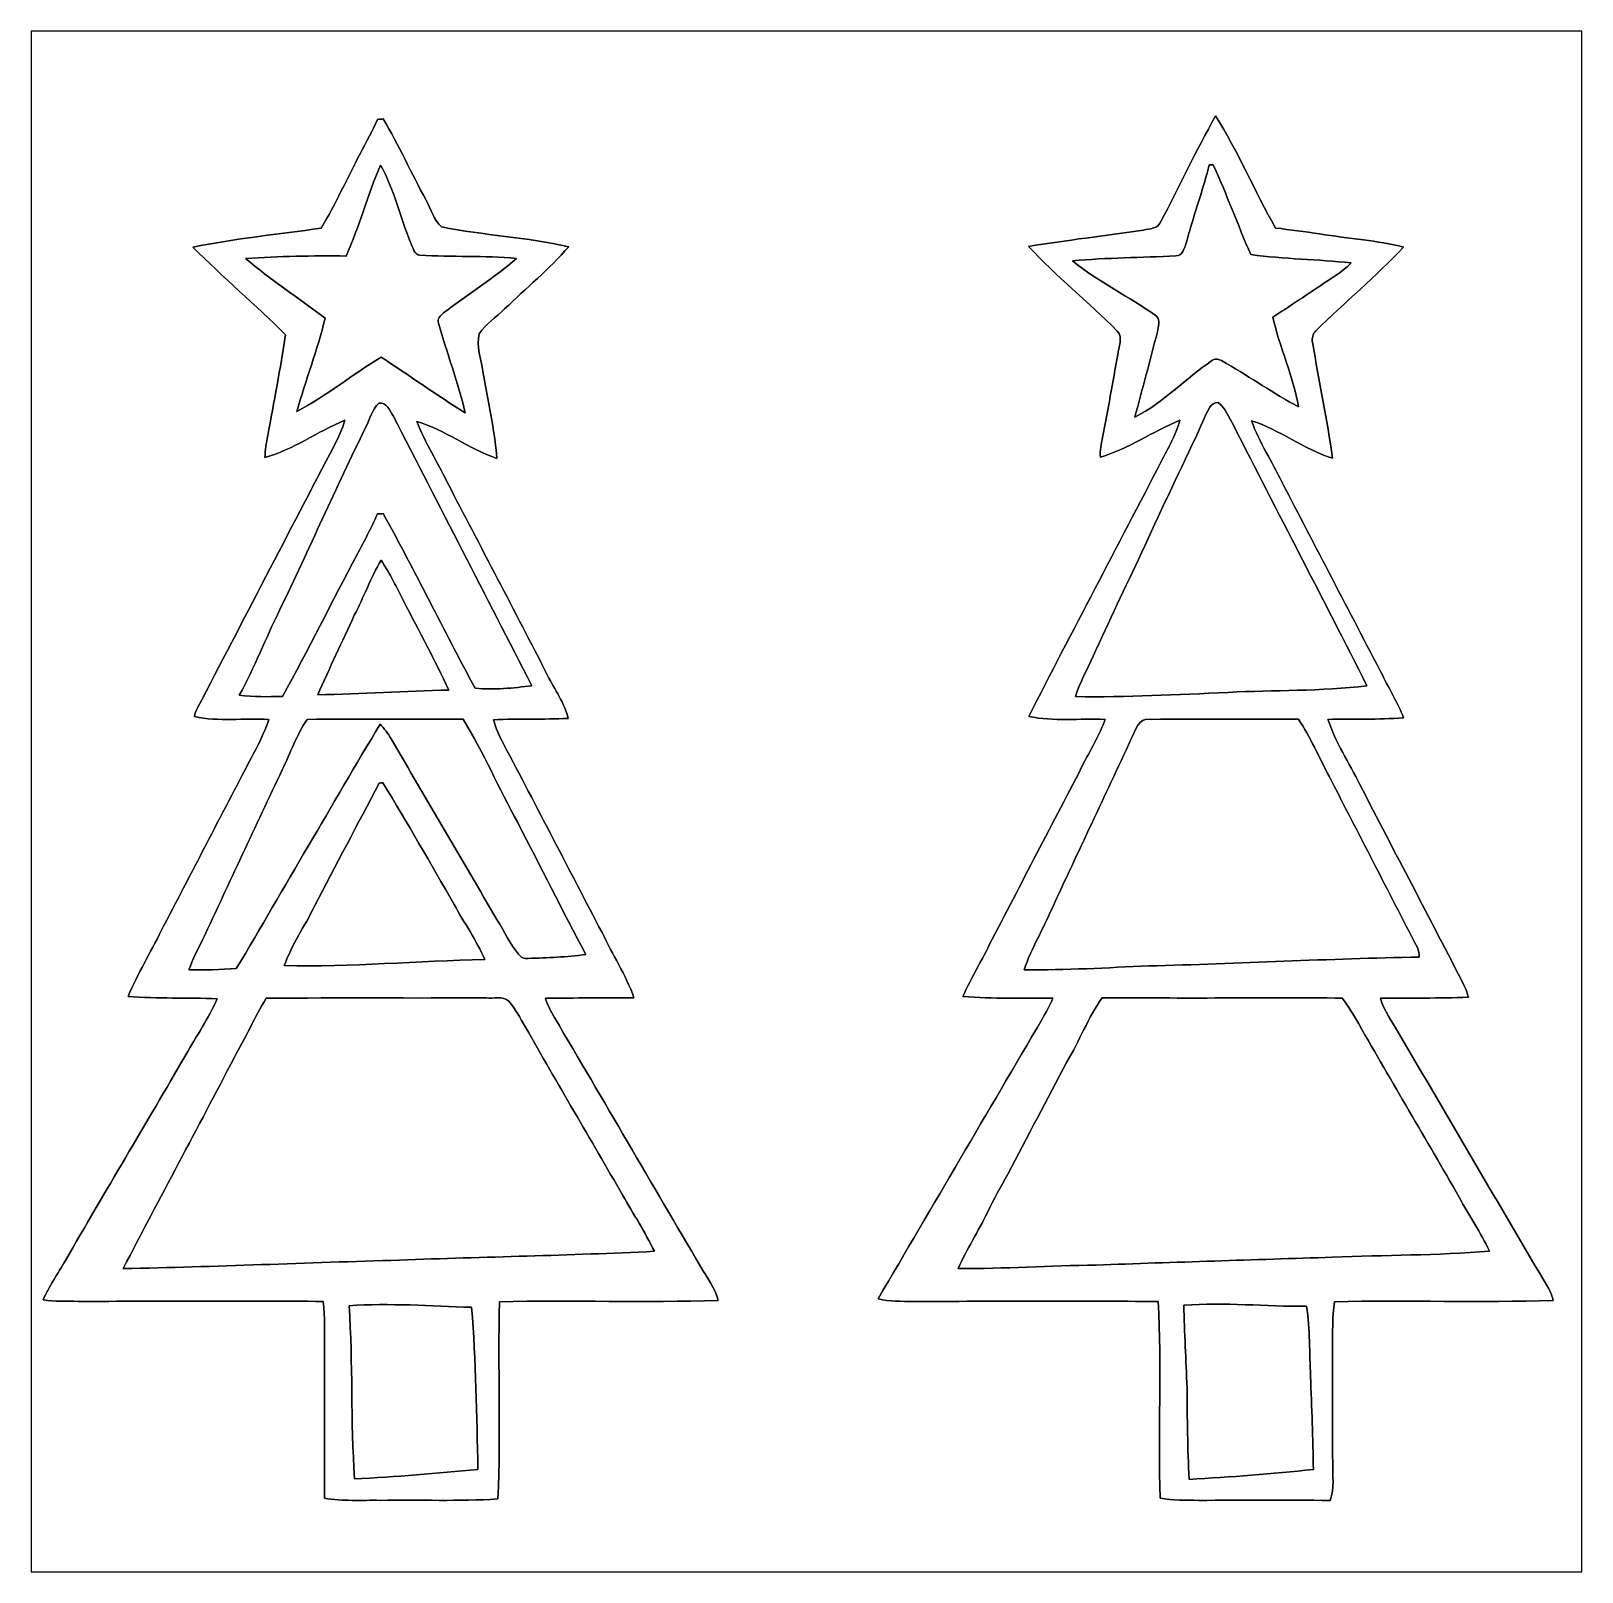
# Model space of a CAD drawing. Header units: centimetres. Extents: x -16.8 to 16.8, y -16.7 to 16.7.
import ezdxf

# ---------------------------------------------------------------- set-up
doc = ezdxf.new("R2010")
doc.units = ezdxf.units.CM
doc.header["$MEASUREMENT"] = 0
doc.layers.add('Layer 1', color=7, linetype='Continuous')

msp = doc.modelspace()

# ---------------------------------------------------------------- linework, layer by layer
at = {"layer": 'Layer 1', "color": 7}
for points, knots in [([(-16.77458, 16.66875), (-16.77458, 16.66875), (16.77458, 16.66875), (16.77458, 16.66875), (16.77458, 16.66875), (16.77458, 16.66875), (16.77458, -16.66875), (16.77458, -16.66875), (16.77458, -16.66875), (16.77458, -16.66875), (-16.77458, -16.66875), (-16.77458, -16.66875), (-16.77458, -16.66875), (-16.77458, -16.66875), (-16.77458, 16.66875), (-16.77458, 16.66875), (-16.77458, 16.66875), (-16.77458, 16.66875), (-16.77458, 16.66875), (-16.77458, 16.66875)], [0, 0, 0, 0, 0.16666667, 0.16666667, 0.16666667, 0.16666667, 0.33333333, 0.33333333, 0.33333333, 0.33333333, 0.5, 0.5, 0.5, 0.5, 0.66666667, 0.66666667, 0.66666667, 0.66666667, 1, 1, 1, 1]), ([(-9.28264, 14.7574), (-9.38742, 14.50411), (-9.52676, 14.26774), (-9.64883, 14.02327), (-9.64883, 14.02327), (-9.93211, 13.48387), (-10.18575, 12.9286), (-10.49726, 12.40437), (-10.49726, 12.40437), (-11.42224, 12.26961), (-12.35534, 12.1793), (-13.27185, 11.9948), (-13.27185, 11.9948), (-12.62556, 11.34039), (-11.92107, 10.74667), (-11.26949, 10.09756), (-11.26949, 10.09756), (-11.37814, 9.36696), (-11.52031, 8.64164), (-11.65437, 7.91527), (-11.65437, 7.91527), (-11.68294, 7.75899), (-11.71081, 7.6013), (-11.71504, 7.44185), (-11.71504, 7.44185), (-11.09663, 7.60977), (-10.57557, 8.007), (-9.98608, 8.24724), (-9.98608, 8.24724), (-10.03829, 8.05886), (-10.12261, 7.88106), (-10.21256, 7.70819), (-10.21256, 7.70819), (-11.20069, 5.81448), (-12.18636, 3.91936), (-13.17272, 2.0253), (-13.17272, 2.0253), (-13.20271, 1.96638), (-13.22987, 1.90394), (-13.23869, 1.83762), (-13.23869, 1.83762), (-12.7127, 1.72297), (-12.16343, 1.80516), (-11.62932, 1.77447), (-11.62932, 1.77447), (-11.72739, 1.48202), (-11.87168, 1.20826), (-12.01349, 0.93557), (-12.01349, 0.93557), (-12.66684, -0.30692), (-13.30713, -1.5561), (-13.96083, -2.79859), (-13.96083, -2.79859), (-14.19154, -3.27484), (-14.46883, -3.72816), (-14.67591, -4.21605), (-14.67591, -4.21605), (-14.03597, -4.27249), (-13.39215, -4.23792), (-12.7508, -4.26826), (-12.7508, -4.26826), (-12.93072, -4.69653), (-13.20306, -5.07753), (-13.42813, -5.48217), (-13.42813, -5.48217), (-14.28785, -6.97018), (-15.17438, -8.44268), (-16.03128, -9.93211), (-16.03128, -9.93211), (-16.19391, -10.21433), (-16.38265, -10.4835), (-16.51529, -10.78195), (-16.51529, -10.78195), (-16.2627, -10.82005), (-16.00623, -10.80946), (-15.75153, -10.81476), (-15.75153, -10.81476), (-13.98623, -10.81123), (-12.22058, -10.81193), (-10.45528, -10.8137), (-10.45528, -10.8137), (-10.41541, -11.16471), (-10.42564, -11.51784), (-10.42282, -11.87097), (-10.42282, -11.87097), (-10.42776, -12.93848), (-10.42, -14.00634), (-10.42917, -15.07419), (-10.42917, -15.07419), (-10.03194, -15.13981), (-9.62589, -15.11265), (-9.22514, -15.11935), (-9.22514, -15.11935), (-8.37494, -15.10347), (-7.52334, -15.14404), (-6.67385, -15.08866), (-6.67385, -15.08866), (-6.60964, -13.66767), (-6.68091, -12.24315), (-6.63857, -10.82111), (-6.63857, -10.82111), (-5.06201, -10.79077), (-3.48474, -10.84016), (-1.90853, -10.79535), (-1.90853, -10.79535), (-1.97873, -10.52301), (-2.15759, -10.29794), (-2.2927, -10.05664), (-2.2927, -10.05664), (-3.34892, -8.26347), (-4.39491, -6.46465), (-5.45253, -4.67219), (-5.45253, -4.67219), (-5.53261, -4.5406), (-5.59717, -4.4002), (-5.64797, -4.25485), (-5.64797, -4.25485), (-5.00944, -4.24744), (-4.37056, -4.25485), (-3.73168, -4.24498), (-3.73168, -4.24498), (-3.91054, -3.75109), (-4.19488, -3.30659), (-4.42348, -2.83598), (-4.42348, -2.83598), (-5.13503, -1.47638), (-5.836, -0.11077), (-6.55391, 1.24566), (-6.55391, 1.24566), (-6.63998, 1.41358), (-6.72359, 1.58468), (-6.76698, 1.76918), (-6.76698, 1.76918), (-6.23041, 1.79035), (-5.69313, 1.77377), (-5.15655, 1.7974), (-5.15655, 1.7974), (-5.22746, 2.13783), (-5.45042, 2.41864), (-5.59894, 2.72627), (-5.59894, 2.72627), (-6.31508, 4.12362), (-7.04709, 5.51286), (-7.77169, 6.90598), (-7.77169, 6.90598), (-7.98195, 7.3473), (-8.24865, 7.76182), (-8.42786, 8.21796), (-8.42786, 8.21796), (-7.81544, 8.03592), (-7.29791, 7.63129), (-6.69819, 7.41856), (-6.69819, 7.41856), (-6.74335, 8.05533), (-6.89681, 8.67727), (-7.00017, 9.30557), (-7.00017, 9.30557), (-7.03756, 9.57298), (-7.14234, 9.84603), (-7.0799, 10.1159), (-7.0799, 10.1159), (-6.9402, 10.33498), (-6.70842, 10.47397), (-6.52956, 10.65777), (-6.52956, 10.65777), (-6.06637, 11.10403), (-5.5686, 11.51608), (-5.14456, 12.00115), (-5.14456, 12.00115), (-6.04979, 12.20752), (-6.98465, 12.2488), (-7.89376, 12.43012), (-7.89376, 12.43012), (-8.06556, 12.57582), (-8.11706, 12.81747), (-8.2296, 13.00762), (-8.2296, 13.00762), (-8.54463, 13.58971), (-8.82015, 14.19366), (-9.15388, 14.76551), (-9.15388, 14.76551), (-9.19692, 14.76304), (-9.23996, 14.76022), (-9.28264, 14.7574)], [0, 0, 0, 0, 0.0212766, 0.0212766, 0.0212766, 0.0212766, 0.04255319, 0.04255319, 0.04255319, 0.04255319, 0.06382979, 0.06382979, 0.06382979, 0.06382979, 0.08510638, 0.08510638, 0.08510638, 0.08510638, 0.10638298, 0.10638298, 0.10638298, 0.10638298, 0.12765957, 0.12765957, 0.12765957, 0.12765957, 0.14893617, 0.14893617, 0.14893617, 0.14893617, 0.17021277, 0.17021277, 0.17021277, 0.17021277, 0.19148936, 0.19148936, 0.19148936, 0.19148936, 0.21276596, 0.21276596, 0.21276596, 0.21276596, 0.23404255, 0.23404255, 0.23404255, 0.23404255, 0.25531915, 0.25531915, 0.25531915, 0.25531915, 0.27659574, 0.27659574, 0.27659574, 0.27659574, 0.29787234, 0.29787234, 0.29787234, 0.29787234, 0.31914894, 0.31914894, 0.31914894, 0.31914894, 0.34042553, 0.34042553, 0.34042553, 0.34042553, 0.36170213, 0.36170213, 0.36170213, 0.36170213, 0.38297872, 0.38297872, 0.38297872, 0.38297872, 0.40425532, 0.40425532, 0.40425532, 0.40425532, 0.42553191, 0.42553191, 0.42553191, 0.42553191, 0.44680851, 0.44680851, 0.44680851, 0.44680851, 0.46808511, 0.46808511, 0.46808511, 0.46808511, 0.4893617, 0.4893617, 0.4893617, 0.4893617, 0.5106383, 0.5106383, 0.5106383, 0.5106383, 0.53191489, 0.53191489, 0.53191489, 0.53191489, 0.55319149, 0.55319149, 0.55319149, 0.55319149, 0.57446809, 0.57446809, 0.57446809, 0.57446809, 0.59574468, 0.59574468, 0.59574468, 0.59574468, 0.61702128, 0.61702128, 0.61702128, 0.61702128, 0.63829787, 0.63829787, 0.63829787, 0.63829787, 0.65957447, 0.65957447, 0.65957447, 0.65957447, 0.68085106, 0.68085106, 0.68085106, 0.68085106, 0.70212766, 0.70212766, 0.70212766, 0.70212766, 0.72340426, 0.72340426, 0.72340426, 0.72340426, 0.74468085, 0.74468085, 0.74468085, 0.74468085, 0.76595745, 0.76595745, 0.76595745, 0.76595745, 0.78723404, 0.78723404, 0.78723404, 0.78723404, 0.80851064, 0.80851064, 0.80851064, 0.80851064, 0.82978723, 0.82978723, 0.82978723, 0.82978723, 0.85106383, 0.85106383, 0.85106383, 0.85106383, 0.87234043, 0.87234043, 0.87234043, 0.87234043, 0.89361702, 0.89361702, 0.89361702, 0.89361702, 0.91489362, 0.91489362, 0.91489362, 0.91489362, 0.93617021, 0.93617021, 0.93617021, 0.93617021, 0.95744681, 0.95744681, 0.95744681, 0.95744681, 1, 1, 1, 1]), ([(7.66692, 12.54513), (7.60201, 12.39661), (7.42703, 12.38744), (7.28733, 12.36204), (7.28733, 12.36204), (6.4583, 12.24562), (5.62786, 12.13908), (4.8006, 12.00997), (4.8006, 12.00997), (5.40526, 11.36333), (6.09388, 10.80135), (6.72218, 10.1787), (6.72218, 10.1787), (6.85694, 10.04006), (6.74123, 9.82839), (6.73735, 9.66435), (6.73735, 9.66435), (6.61882, 9.06886), (6.52462, 8.46843), (6.40468, 7.87294), (6.40468, 7.87294), (6.38246, 7.7343), (6.33483, 7.59248), (6.36129, 7.45031), (6.36129, 7.45031), (6.96666, 7.6327), (7.49265, 8.00594), (8.07544, 8.24759), (8.07544, 8.24759), (7.99006, 7.93044), (7.8232, 7.64469), (7.67186, 7.35577), (7.67186, 7.35577), (6.72289, 5.51427), (5.75098, 3.68441), (4.80624, 1.84079), (4.80624, 1.84079), (5.34952, 1.72649), (5.90903, 1.80058), (6.45936, 1.77624), (6.45936, 1.77624), (6.34824, 1.45521), (6.16902, 1.16522), (6.01592, 0.86395), (6.01592, 0.86395), (5.334, -0.46143), (4.63585, -1.778), (3.95393, -3.10374), (3.95393, -3.10374), (3.77225, -3.47874), (3.54753, -3.83293), (3.3849, -4.21711), (3.3849, -4.21711), (4.03154, -4.27637), (4.68207, -4.24109), (5.33047, -4.25803), (5.33047, -4.25803), (5.25886, -4.41149), (5.18019, -4.56142), (5.09729, -4.70923), (5.09729, -4.70923), (3.91442, -6.7243), (2.73297, -8.74007), (1.55116, -10.75584), (1.55116, -10.75584), (1.7967, -10.82992), (2.05705, -10.80735), (2.31069, -10.81652), (2.31069, -10.81652), (4.07705, -10.80982), (5.84376, -10.81229), (7.61047, -10.81405), (7.61047, -10.81405), (7.68032, -12.23257), (7.60589, -13.65462), (7.64893, -15.07455), (7.64893, -15.07455), (7.9248, -15.12147), (8.20491, -15.11441), (8.48431, -15.119), (8.48431, -15.119), (9.43222, -15.11794), (10.38049, -15.11194), (11.32875, -15.12111), (11.32875, -15.12111), (11.42718, -14.85971), (11.37461, -14.57607), (11.38202, -14.30514), (11.38202, -14.30514), (11.3725, -13.48176), (11.37814, -12.65873), (11.37567, -11.83569), (11.37567, -11.83569), (11.38026, -11.49703), (11.3725, -11.1573), (11.42153, -10.82146), (11.42153, -10.82146), (12.99845, -10.79041), (14.57678, -10.84051), (16.15369, -10.79535), (16.15369, -10.79535), (16.12794, -10.70857), (16.10007, -10.62284), (16.05703, -10.54347), (16.05703, -10.54347), (14.96624, -8.70232), (13.89027, -6.852), (12.80583, -5.00697), (12.80583, -5.00697), (12.66366, -4.76285), (12.49786, -4.5272), (12.41284, -4.25521), (12.41284, -4.25521), (13.04784, -4.24674), (13.68284, -4.26156), (14.31784, -4.23404), (14.31784, -4.23404), (14.29526, -4.15572), (14.27198, -4.07776), (14.2367, -4.00473), (14.2367, -4.00473), (13.49199, -2.54247), (12.72328, -1.09255), (11.96869, 0.36477), (11.96869, 0.36477), (11.74362, 0.83785), (11.44129, 1.27564), (11.28042, 1.77729), (11.28042, 1.77729), (11.82441, 1.78364), (12.3698, 1.76812), (12.91308, 1.81328), (12.91308, 1.81328), (12.78961, 2.12937), (12.61251, 2.42041), (12.46329, 2.7245), (12.46329, 2.7245), (11.73656, 4.11656), (11.01231, 5.50968), (10.287, 6.90245), (10.287, 6.90245), (10.07322, 7.35083), (9.7917, 7.76781), (9.62766, 8.23877), (9.62766, 8.23877), (10.24184, 8.03734), (10.76149, 7.62317), (11.37744, 7.42562), (11.37744, 7.42562), (11.26561, 8.26594), (11.08251, 9.09532), (10.9474, 9.93211), (10.9474, 9.93211), (10.92588, 10.02277), (10.95128, 10.11731), (11.01866, 10.18258), (11.01866, 10.18258), (11.64026, 10.79782), (12.31829, 11.35592), (12.91696, 11.99515), (12.91696, 11.99515), (12.63191, 12.07276), (12.3377, 12.1098), (12.0456, 12.14931), (12.0456, 12.14931), (11.41201, 12.22587), (10.78265, 12.33558), (10.14836, 12.40649), (10.14836, 12.40649), (9.69363, 13.20306), (9.34014, 14.05467), (8.84837, 14.83042), (8.84837, 14.83042), (8.42998, 14.08218), (8.05815, 13.30784), (7.66692, 12.54513), (7.66692, 12.54513), (7.66692, 12.54513), (7.66692, 12.54513), (7.66692, 12.54513)], [0, 0, 0, 0, 0.02173913, 0.02173913, 0.02173913, 0.02173913, 0.04347826, 0.04347826, 0.04347826, 0.04347826, 0.06521739, 0.06521739, 0.06521739, 0.06521739, 0.08695652, 0.08695652, 0.08695652, 0.08695652, 0.10869565, 0.10869565, 0.10869565, 0.10869565, 0.13043478, 0.13043478, 0.13043478, 0.13043478, 0.15217391, 0.15217391, 0.15217391, 0.15217391, 0.17391304, 0.17391304, 0.17391304, 0.17391304, 0.19565217, 0.19565217, 0.19565217, 0.19565217, 0.2173913, 0.2173913, 0.2173913, 0.2173913, 0.23913043, 0.23913043, 0.23913043, 0.23913043, 0.26086957, 0.26086957, 0.26086957, 0.26086957, 0.2826087, 0.2826087, 0.2826087, 0.2826087, 0.30434783, 0.30434783, 0.30434783, 0.30434783, 0.32608696, 0.32608696, 0.32608696, 0.32608696, 0.34782609, 0.34782609, 0.34782609, 0.34782609, 0.36956522, 0.36956522, 0.36956522, 0.36956522, 0.39130435, 0.39130435, 0.39130435, 0.39130435, 0.41304348, 0.41304348, 0.41304348, 0.41304348, 0.43478261, 0.43478261, 0.43478261, 0.43478261, 0.45652174, 0.45652174, 0.45652174, 0.45652174, 0.47826087, 0.47826087, 0.47826087, 0.47826087, 0.5, 0.5, 0.5, 0.5, 0.52173913, 0.52173913, 0.52173913, 0.52173913, 0.54347826, 0.54347826, 0.54347826, 0.54347826, 0.56521739, 0.56521739, 0.56521739, 0.56521739, 0.58695652, 0.58695652, 0.58695652, 0.58695652, 0.60869565, 0.60869565, 0.60869565, 0.60869565, 0.63043478, 0.63043478, 0.63043478, 0.63043478, 0.65217391, 0.65217391, 0.65217391, 0.65217391, 0.67391304, 0.67391304, 0.67391304, 0.67391304, 0.69565217, 0.69565217, 0.69565217, 0.69565217, 0.7173913, 0.7173913, 0.7173913, 0.7173913, 0.73913043, 0.73913043, 0.73913043, 0.73913043, 0.76086957, 0.76086957, 0.76086957, 0.76086957, 0.7826087, 0.7826087, 0.7826087, 0.7826087, 0.80434783, 0.80434783, 0.80434783, 0.80434783, 0.82608696, 0.82608696, 0.82608696, 0.82608696, 0.84782609, 0.84782609, 0.84782609, 0.84782609, 0.86956522, 0.86956522, 0.86956522, 0.86956522, 0.89130435, 0.89130435, 0.89130435, 0.89130435, 0.91304348, 0.91304348, 0.91304348, 0.91304348, 0.93478261, 0.93478261, 0.93478261, 0.93478261, 0.95652174, 0.95652174, 0.95652174, 0.95652174, 1, 1, 1, 1]), ([(-9.2135, 13.76574), (-8.91399, 13.2401), (-8.78699, 12.63721), (-8.55804, 12.08087), (-8.55804, 12.08087), (-8.51323, 11.99233), (-8.49136, 11.83287), (-8.36507, 11.81841), (-8.36507, 11.81841), (-7.66868, 11.77713), (-6.96913, 11.81417), (-6.27309, 11.74997), (-6.27309, 11.74997), (-6.76698, 11.31429), (-7.33284, 10.97104), (-7.85248, 10.56852), (-7.85248, 10.56852), (-7.91739, 10.51525), (-7.99677, 10.43799), (-7.96255, 10.34556), (-7.96255, 10.34556), (-7.77487, 9.69786), (-7.53639, 9.06498), (-7.38046, 8.40811), (-7.38046, 8.40811), (-8.00065, 8.79052), (-8.59226, 9.21561), (-9.20186, 9.6139), (-9.20186, 9.6139), (-9.81957, 9.23572), (-10.38684, 8.77535), (-11.02783, 8.43562), (-11.02783, 8.43562), (-10.83063, 9.11119), (-10.57981, 9.77089), (-10.41259, 10.45492), (-10.41259, 10.45492), (-10.98197, 10.89166), (-11.5884, 11.28007), (-12.13203, 11.74997), (-12.13203, 11.74997), (-11.40883, 11.7923), (-10.68458, 11.811), (-9.95962, 11.79971), (-9.95962, 11.79971), (-9.66646, 12.43753), (-9.49889, 13.12474), (-9.2135, 13.76574)], [0, 0, 0, 0, 0.07692308, 0.07692308, 0.07692308, 0.07692308, 0.15384615, 0.15384615, 0.15384615, 0.15384615, 0.23076923, 0.23076923, 0.23076923, 0.23076923, 0.30769231, 0.30769231, 0.30769231, 0.30769231, 0.38461538, 0.38461538, 0.38461538, 0.38461538, 0.46153846, 0.46153846, 0.46153846, 0.46153846, 0.53846154, 0.53846154, 0.53846154, 0.53846154, 0.61538462, 0.61538462, 0.61538462, 0.61538462, 0.69230769, 0.69230769, 0.69230769, 0.69230769, 0.76923077, 0.76923077, 0.76923077, 0.76923077, 0.84615385, 0.84615385, 0.84615385, 0.84615385, 1, 1, 1, 1]), ([(8.71149, 13.77315), (8.73266, 13.77315), (8.77429, 13.77244), (8.79546, 13.77209), (8.79546, 13.77209), (9.09567, 13.13709), (9.32568, 12.47211), (9.61178, 11.83076), (9.61178, 11.83076), (10.33145, 11.73233), (11.05994, 11.73339), (11.78031, 11.65013), (11.78031, 11.65013), (11.58381, 11.4494), (11.33616, 11.31041), (11.10721, 11.15131), (11.10721, 11.15131), (10.76607, 10.93082), (10.43164, 10.69975), (10.09015, 10.48032), (10.09015, 10.48032), (10.23267, 9.82133), (10.52654, 9.20291), (10.64189, 8.53793), (10.64189, 8.53793), (10.10885, 8.8265), (9.60861, 9.17081), (9.08685, 9.47808), (9.08685, 9.47808), (8.99724, 9.53241), (8.87271, 9.61813), (8.77006, 9.53841), (8.77006, 9.53841), (8.19997, 9.15247), (7.72301, 8.62612), (7.10318, 8.31568), (7.10318, 8.31568), (7.26687, 8.93127), (7.43373, 9.54581), (7.58966, 10.16353), (7.58966, 10.16353), (7.60695, 10.27148), (7.66374, 10.40871), (7.57237, 10.49867), (7.57237, 10.49867), (6.98606, 10.92517), (6.31437, 11.23033), (5.75698, 11.6967), (5.75698, 11.6967), (6.49993, 11.76584), (7.24676, 11.76373), (7.99147, 11.80641), (7.99147, 11.80641), (8.05145, 11.80782), (8.1153, 11.8364), (8.13929, 11.89531), (8.13929, 11.89531), (8.21337, 12.03819), (8.24371, 12.198), (8.29063, 12.3511), (8.29063, 12.3511), (8.42292, 12.82735), (8.59296, 13.29302), (8.71149, 13.77315)], [0, 0, 0, 0, 0.05882353, 0.05882353, 0.05882353, 0.05882353, 0.11764706, 0.11764706, 0.11764706, 0.11764706, 0.17647059, 0.17647059, 0.17647059, 0.17647059, 0.23529412, 0.23529412, 0.23529412, 0.23529412, 0.29411765, 0.29411765, 0.29411765, 0.29411765, 0.35294118, 0.35294118, 0.35294118, 0.35294118, 0.41176471, 0.41176471, 0.41176471, 0.41176471, 0.47058824, 0.47058824, 0.47058824, 0.47058824, 0.52941176, 0.52941176, 0.52941176, 0.52941176, 0.58823529, 0.58823529, 0.58823529, 0.58823529, 0.64705882, 0.64705882, 0.64705882, 0.64705882, 0.70588235, 0.70588235, 0.70588235, 0.70588235, 0.76470588, 0.76470588, 0.76470588, 0.76470588, 0.82352941, 0.82352941, 0.82352941, 0.82352941, 0.88235294, 0.88235294, 0.88235294, 0.88235294, 1, 1, 1, 1]), ([(-9.24878, 8.61871), (-9.08473, 8.64764), (-9.00924, 8.45538), (-8.94186, 8.34425), (-8.94186, 8.34425), (-7.94138, 6.39763), (-6.94055, 4.451), (-5.93796, 2.50543), (-5.93796, 2.50543), (-6.344, 2.45145), (-6.75816, 2.41476), (-7.16739, 2.45004), (-7.16739, 2.45004), (-7.84648, 3.70064), (-8.46702, 4.98193), (-9.15458, 6.22794), (-9.15458, 6.22794), (-9.19762, 6.22547), (-9.24031, 6.223), (-9.28335, 6.22053), (-9.28335, 6.22053), (-9.40858, 5.91926), (-9.57227, 5.63563), (-9.71903, 5.34458), (-9.71903, 5.34458), (-10.26583, 4.32435), (-10.77172, 3.28189), (-11.33757, 2.27224), (-11.33757, 2.27224), (-11.64872, 2.2673), (-11.96058, 2.25813), (-12.26996, 2.29694), (-12.26996, 2.29694), (-11.94188, 2.89878), (-11.69317, 3.53907), (-11.38943, 4.15325), (-11.38943, 4.15325), (-10.76784, 5.46347), (-10.166, 6.78286), (-9.54017, 8.09096), (-9.54017, 8.09096), (-9.44104, 8.26523), (-9.40259, 8.48078), (-9.24878, 8.61871)], [0, 0, 0, 0, 0.08333333, 0.08333333, 0.08333333, 0.08333333, 0.16666667, 0.16666667, 0.16666667, 0.16666667, 0.25, 0.25, 0.25, 0.25, 0.33333333, 0.33333333, 0.33333333, 0.33333333, 0.41666667, 0.41666667, 0.41666667, 0.41666667, 0.5, 0.5, 0.5, 0.5, 0.58333333, 0.58333333, 0.58333333, 0.58333333, 0.66666667, 0.66666667, 0.66666667, 0.66666667, 0.75, 0.75, 0.75, 0.75, 0.83333333, 0.83333333, 0.83333333, 0.83333333, 1, 1, 1, 1]), ([(8.72561, 8.52876), (8.75982, 8.59367), (8.82791, 8.63671), (8.9027, 8.63), (8.9027, 8.63), (9.06604, 8.509), (9.14188, 8.31391), (9.23361, 8.13929), (9.23361, 8.13929), (10.19316, 6.25898), (11.17071, 4.3875), (12.12427, 2.50366), (12.12427, 2.50366), (11.12732, 2.3816), (10.11978, 2.41441), (9.11825, 2.35973), (9.11825, 2.35973), (8.01899, 2.31458), (6.91903, 2.24896), (5.81872, 2.26942), (5.81872, 2.26942), (5.90762, 2.5781), (6.07272, 2.85574), (6.2036, 3.14713), (6.2036, 3.14713), (6.54121, 3.89573), (6.89363, 4.63762), (7.24994, 5.37739), (7.24994, 5.37739), (7.62706, 6.21665), (8.02393, 7.04709), (8.41939, 7.87788), (8.41939, 7.87788), (8.52452, 8.09343), (8.60319, 8.32203), (8.72561, 8.52876)], [0, 0, 0, 0, 0.1, 0.1, 0.1, 0.1, 0.2, 0.2, 0.2, 0.2, 0.3, 0.3, 0.3, 0.3, 0.4, 0.4, 0.4, 0.4, 0.5, 0.5, 0.5, 0.5, 0.6, 0.6, 0.6, 0.6, 0.7, 0.7, 0.7, 0.7, 0.8, 0.8, 0.8, 0.8, 1, 1, 1, 1]), ([(-9.78147, 4.03154), (-9.57615, 4.42136), (-9.42658, 4.83835), (-9.20256, 5.21864), (-9.20256, 5.21864), (-9.01277, 4.93148), (-8.8579, 4.62351), (-8.70444, 4.31553), (-8.70444, 4.31553), (-8.37918, 3.68194), (-8.03769, 3.05647), (-7.73606, 2.41124), (-7.73606, 2.41124), (-8.68116, 2.37913), (-9.62589, 2.32692), (-10.57134, 2.31034), (-10.57134, 2.31034), (-10.31981, 2.88925), (-10.03829, 3.45475), (-9.78147, 4.03154)], [0, 0, 0, 0, 0.16666667, 0.16666667, 0.16666667, 0.16666667, 0.33333333, 0.33333333, 0.33333333, 0.33333333, 0.5, 0.5, 0.5, 0.5, 0.66666667, 0.66666667, 0.66666667, 0.66666667, 1, 1, 1, 1]), ([(-10.80453, 1.77694), (-9.67775, 1.78682), (-8.55098, 1.77941), (-7.42421, 1.78188), (-7.42421, 1.78188), (-6.99241, 1.05657), (-6.6481, 0.28399), (-6.24664, -0.45791), (-6.24664, -0.45791), (-5.75557, -1.40829), (-5.27332, -2.36291), (-4.77591, -3.30976), (-4.77591, -3.30976), (-5.1876, -3.36903), (-5.60388, -3.37608), (-6.01874, -3.39619), (-6.01874, -3.39619), (-6.09882, -3.40431), (-6.18631, -3.37538), (-6.2297, -3.30271), (-6.2297, -3.30271), (-6.41632, -3.0794), (-6.5338, -2.80811), (-6.69114, -2.56469), (-6.69114, -2.56469), (-7.44961, -1.25518), (-8.22466, 0.04445), (-8.98419, 1.35326), (-8.98419, 1.35326), (-9.05157, 1.46897), (-9.13095, 1.57798), (-9.22408, 1.67428), (-9.22408, 1.67428), (-10.27254, -0.08149), (-11.28924, -1.85738), (-12.33417, -3.61562), (-12.33417, -3.61562), (-12.67531, -3.6389), (-13.01715, -3.64843), (-13.35899, -3.63961), (-13.35899, -3.63961), (-13.27644, -3.4163), (-13.1699, -3.20287), (-13.06477, -2.98979), (-13.06477, -2.98979), (-12.48551, -1.76601), (-11.92354, -0.53446), (-11.33863, 0.68651), (-11.33863, 0.68651), (-11.16506, 1.05234), (-11.02748, 1.43686), (-10.80453, 1.77694)], [0, 0, 0, 0, 0.07142857, 0.07142857, 0.07142857, 0.07142857, 0.14285714, 0.14285714, 0.14285714, 0.14285714, 0.21428571, 0.21428571, 0.21428571, 0.21428571, 0.28571429, 0.28571429, 0.28571429, 0.28571429, 0.35714286, 0.35714286, 0.35714286, 0.35714286, 0.42857143, 0.42857143, 0.42857143, 0.42857143, 0.5, 0.5, 0.5, 0.5, 0.57142857, 0.57142857, 0.57142857, 0.57142857, 0.64285714, 0.64285714, 0.64285714, 0.64285714, 0.71428571, 0.71428571, 0.71428571, 0.71428571, 0.78571429, 0.78571429, 0.78571429, 0.78571429, 0.85714286, 0.85714286, 0.85714286, 0.85714286, 1, 1, 1, 1]), ([(7.01816, 1.33809), (7.11129, 1.52576), (7.17762, 1.83339), (7.4609, 1.77624), (7.4609, 1.77624), (8.52029, 1.79564), (9.58003, 1.77341), (10.63978, 1.78259), (10.63978, 1.78259), (10.90083, 1.39241), (11.08428, 0.95885), (11.30476, 0.5461), (11.30476, 0.5461), (11.94012, -0.69003), (12.57688, -1.92546), (13.21329, -3.16089), (13.21329, -3.16089), (13.24716, -3.22439), (13.25069, -3.29741), (13.25421, -3.36797), (13.25421, -3.36797), (11.30229, -3.39725), (9.3532, -3.5119), (7.40198, -3.55671), (7.40198, -3.55671), (6.50346, -3.5941), (5.60458, -3.65266), (4.705, -3.63926), (4.705, -3.63926), (4.86727, -3.17994), (5.11845, -2.75872), (5.31072, -2.31175), (5.31072, -2.31175), (5.87516, -1.09326), (6.45301, 0.11959), (7.01816, 1.33809)], [0, 0, 0, 0, 0.1, 0.1, 0.1, 0.1, 0.2, 0.2, 0.2, 0.2, 0.3, 0.3, 0.3, 0.3, 0.4, 0.4, 0.4, 0.4, 0.5, 0.5, 0.5, 0.5, 0.6, 0.6, 0.6, 0.6, 0.7, 0.7, 0.7, 0.7, 0.8, 0.8, 0.8, 0.8, 1, 1, 1, 1]), ([(-9.24631, 0.39899), (-9.22514, 0.40005), (-9.18316, 0.40146), (-9.16199, 0.40252), (-9.16199, 0.40252), (-8.63353, -0.46496), (-8.12871, -1.3462), (-7.62212, -2.22638), (-7.62212, -2.22638), (-7.40551, -2.62608), (-7.13952, -3.00037), (-6.95889, -3.41877), (-6.95889, -3.41877), (-8.40493, -3.44629), (-9.84991, -3.58281), (-11.29594, -3.55141), (-11.29594, -3.55141), (-11.13508, -3.09704), (-10.85391, -2.69946), (-10.64436, -2.26766), (-10.64436, -2.26766), (-10.18858, -1.37336), (-9.70139, -0.49495), (-9.24631, 0.39899)], [0, 0, 0, 0, 0.14285714, 0.14285714, 0.14285714, 0.14285714, 0.28571429, 0.28571429, 0.28571429, 0.28571429, 0.42857143, 0.42857143, 0.42857143, 0.42857143, 0.57142857, 0.57142857, 0.57142857, 0.57142857, 0.71428571, 0.71428571, 0.71428571, 0.71428571, 1, 1, 1, 1]), ([(-11.68647, -4.25556), (-10.10144, -4.24356), (-8.51641, -4.25768), (-6.93173, -4.24639), (-6.93173, -4.24639), (-6.77439, -4.27284), (-6.56802, -4.19453), (-6.44031, -4.32188), (-6.44031, -4.32188), (-6.29356, -4.4891), (-6.19125, -4.68842), (-6.07871, -4.87856), (-6.07871, -4.87856), (-5.39009, -6.10094), (-4.67078, -7.30568), (-3.97404, -8.52311), (-3.97404, -8.52311), (-3.74509, -8.92492), (-3.4925, -9.31369), (-3.29106, -9.73067), (-3.29106, -9.73067), (-5.12657, -9.82204), (-6.96489, -9.85202), (-8.80145, -9.92223), (-8.80145, -9.92223), (-10.795, -9.97726), (-12.78784, -10.06687), (-14.78174, -10.10426), (-14.78174, -10.10426), (-13.9894, -8.57956), (-13.17237, -7.06755), (-12.38074, -5.54214), (-12.38074, -5.54214), (-12.13803, -5.11916), (-11.93906, -4.67254), (-11.68647, -4.25556)], [0, 0, 0, 0, 0.1, 0.1, 0.1, 0.1, 0.2, 0.2, 0.2, 0.2, 0.3, 0.3, 0.3, 0.3, 0.4, 0.4, 0.4, 0.4, 0.5, 0.5, 0.5, 0.5, 0.6, 0.6, 0.6, 0.6, 0.7, 0.7, 0.7, 0.7, 0.8, 0.8, 0.8, 0.8, 1, 1, 1, 1]), ([(6.39727, -4.24886), (8.128, -4.25379), (9.85873, -4.24886), (11.58946, -4.25133), (11.58946, -4.25133), (11.71751, -4.43195), (11.83957, -4.61786), (11.94682, -4.81189), (11.94682, -4.81189), (12.66049, -6.06848), (13.40273, -7.3085), (14.11922, -8.56333), (14.11922, -8.56333), (14.32772, -8.95703), (14.58948, -9.32321), (14.77222, -9.73032), (14.77222, -9.73032), (13.64262, -9.81992), (12.50844, -9.81251), (11.37708, -9.85838), (11.37708, -9.85838), (9.67211, -9.91553), (7.96713, -9.96668), (6.26251, -10.02912), (6.26251, -10.02912), (5.26874, -10.03582), (4.27672, -10.11273), (3.2833, -10.10426), (3.2833, -10.10426), (3.46463, -9.68516), (3.71687, -9.3024), (3.91266, -8.89071), (3.91266, -8.89071), (4.04636, -8.60778), (4.20123, -8.33579), (4.3561, -8.06415), (4.3561, -8.06415), (4.77485, -7.24923), (5.21053, -6.44313), (5.63386, -5.63033), (5.63386, -5.63033), (5.9122, -5.18266), (6.08295, -4.67501), (6.39727, -4.24886)], [0, 0, 0, 0, 0.08333333, 0.08333333, 0.08333333, 0.08333333, 0.16666667, 0.16666667, 0.16666667, 0.16666667, 0.25, 0.25, 0.25, 0.25, 0.33333333, 0.33333333, 0.33333333, 0.33333333, 0.41666667, 0.41666667, 0.41666667, 0.41666667, 0.5, 0.5, 0.5, 0.5, 0.58333333, 0.58333333, 0.58333333, 0.58333333, 0.66666667, 0.66666667, 0.66666667, 0.66666667, 0.75, 0.75, 0.75, 0.75, 0.83333333, 0.83333333, 0.83333333, 0.83333333, 1, 1, 1, 1]), ([(-9.89612, -10.90965), (-9.01312, -10.84827), (-8.12871, -10.91424), (-7.2457, -10.94281), (-7.2457, -10.94281), (-7.14481, -12.10839), (-7.1374, -13.28067), (-7.10706, -14.44978), (-7.10706, -14.44978), (-7.995, -14.53021), (-8.8833, -14.61911), (-9.77512, -14.65157), (-9.77512, -14.65157), (-9.86331, -13.40626), (-9.80722, -12.15496), (-9.89612, -10.90965)], [0, 0, 0, 0, 0.2, 0.2, 0.2, 0.2, 0.4, 0.4, 0.4, 0.4, 0.6, 0.6, 0.6, 0.6, 1, 1, 1, 1]), ([(8.16046, -10.89625), (9.04416, -10.83169), (9.93246, -10.92482), (10.81758, -10.92094), (10.81758, -10.92094), (10.89484, -11.42224), (10.87684, -11.93094), (10.90436, -12.43612), (10.90436, -12.43612), (10.92376, -13.10816), (10.95834, -13.77985), (10.96469, -14.45225), (10.96469, -14.45225), (10.07075, -14.54221), (9.17469, -14.61735), (8.27758, -14.66497), (8.27758, -14.66497), (8.24195, -14.00457), (8.23666, -13.34276), (8.23136, -12.68166), (8.23136, -12.68166), (8.20702, -12.08617), (8.17562, -11.49138), (8.16046, -10.89625)], [0, 0, 0, 0, 0.14285714, 0.14285714, 0.14285714, 0.14285714, 0.28571429, 0.28571429, 0.28571429, 0.28571429, 0.42857143, 0.42857143, 0.42857143, 0.42857143, 0.57142857, 0.57142857, 0.57142857, 0.57142857, 0.71428571, 0.71428571, 0.71428571, 0.71428571, 1, 1, 1, 1])]:
    msp.add_open_spline(points, degree=3, knots=knots, dxfattribs=at)
at = {"layer": 'Layer 1', "color": 250}
for points, knots in [([(-9.28264, 14.7574), (-9.23996, 14.76022), (-9.19692, 14.76304), (-9.15388, 14.76551), (-9.15388, 14.76551), (-8.82015, 14.19366), (-8.54463, 13.58971), (-8.2296, 13.00762), (-8.2296, 13.00762), (-8.11706, 12.81747), (-8.06556, 12.57582), (-7.89376, 12.43012), (-7.89376, 12.43012), (-6.98465, 12.2488), (-6.04979, 12.20752), (-5.14456, 12.00115), (-5.14456, 12.00115), (-5.5686, 11.51608), (-6.06637, 11.10403), (-6.52956, 10.65777), (-6.52956, 10.65777), (-6.70842, 10.47397), (-6.9402, 10.33498), (-7.0799, 10.1159), (-7.0799, 10.1159), (-7.14234, 9.84603), (-7.03756, 9.57298), (-7.00017, 9.30557), (-7.00017, 9.30557), (-6.89681, 8.67727), (-6.74335, 8.05533), (-6.69819, 7.41856), (-6.69819, 7.41856), (-7.29791, 7.63129), (-7.81544, 8.03592), (-8.42786, 8.21796), (-8.42786, 8.21796), (-8.24865, 7.76182), (-7.98195, 7.3473), (-7.77169, 6.90598), (-7.77169, 6.90598), (-7.04709, 5.51286), (-6.31508, 4.12362), (-5.59894, 2.72627), (-5.59894, 2.72627), (-5.45042, 2.41864), (-5.22746, 2.13783), (-5.15655, 1.7974), (-5.15655, 1.7974), (-5.69313, 1.77377), (-6.23041, 1.79035), (-6.76698, 1.76918), (-6.76698, 1.76918), (-6.72359, 1.58468), (-6.63998, 1.41358), (-6.55391, 1.24566), (-6.55391, 1.24566), (-5.836, -0.11077), (-5.13503, -1.47638), (-4.42348, -2.83598), (-4.42348, -2.83598), (-4.19488, -3.30659), (-3.91054, -3.75109), (-3.73168, -4.24498), (-3.73168, -4.24498), (-4.37056, -4.25485), (-5.00944, -4.24744), (-5.64797, -4.25485), (-5.64797, -4.25485), (-5.59717, -4.4002), (-5.53261, -4.5406), (-5.45253, -4.67219), (-5.45253, -4.67219), (-4.39491, -6.46465), (-3.34892, -8.26347), (-2.2927, -10.05664), (-2.2927, -10.05664), (-2.15759, -10.29794), (-1.97873, -10.52301), (-1.90853, -10.79535), (-1.90853, -10.79535), (-3.48474, -10.84016), (-5.06201, -10.79077), (-6.63857, -10.82111), (-6.63857, -10.82111), (-6.68091, -12.24315), (-6.60964, -13.66767), (-6.67385, -15.08866), (-6.67385, -15.08866), (-7.52334, -15.14404), (-8.37494, -15.10347), (-9.22514, -15.11935), (-9.22514, -15.11935), (-9.62589, -15.11265), (-10.03194, -15.13981), (-10.42917, -15.07419), (-10.42917, -15.07419), (-10.42, -14.00634), (-10.42776, -12.93848), (-10.42282, -11.87097), (-10.42282, -11.87097), (-10.42564, -11.51784), (-10.41541, -11.16471), (-10.45528, -10.8137), (-10.45528, -10.8137), (-12.22058, -10.81193), (-13.98623, -10.81123), (-15.75153, -10.81476), (-15.75153, -10.81476), (-16.00623, -10.80946), (-16.2627, -10.82005), (-16.51529, -10.78195), (-16.51529, -10.78195), (-16.38265, -10.4835), (-16.19391, -10.21433), (-16.03128, -9.93211), (-16.03128, -9.93211), (-15.17438, -8.44268), (-14.28785, -6.97018), (-13.42813, -5.48217), (-13.42813, -5.48217), (-13.20306, -5.07753), (-12.93072, -4.69653), (-12.7508, -4.26826), (-12.7508, -4.26826), (-13.39215, -4.23792), (-14.03597, -4.27249), (-14.67591, -4.21605), (-14.67591, -4.21605), (-14.46883, -3.72816), (-14.19154, -3.27484), (-13.96083, -2.79859), (-13.96083, -2.79859), (-13.30713, -1.5561), (-12.66684, -0.30692), (-12.01349, 0.93557), (-12.01349, 0.93557), (-11.87168, 1.20826), (-11.72739, 1.48202), (-11.62932, 1.77447), (-11.62932, 1.77447), (-12.16343, 1.80516), (-12.7127, 1.72297), (-13.23869, 1.83762), (-13.23869, 1.83762), (-13.22987, 1.90394), (-13.20271, 1.96638), (-13.17272, 2.0253), (-13.17272, 2.0253), (-12.18636, 3.91936), (-11.20069, 5.81448), (-10.21256, 7.70819), (-10.21256, 7.70819), (-10.12261, 7.88106), (-10.03829, 8.05886), (-9.98608, 8.24724), (-9.98608, 8.24724), (-10.57557, 8.007), (-11.09663, 7.60977), (-11.71504, 7.44185), (-11.71504, 7.44185), (-11.71081, 7.6013), (-11.68294, 7.75899), (-11.65437, 7.91527), (-11.65437, 7.91527), (-11.52031, 8.64164), (-11.37814, 9.36696), (-11.26949, 10.09756), (-11.26949, 10.09756), (-11.92107, 10.74667), (-12.62556, 11.34039), (-13.27185, 11.9948), (-13.27185, 11.9948), (-12.35534, 12.1793), (-11.42224, 12.26961), (-10.49726, 12.40437), (-10.49726, 12.40437), (-10.18575, 12.9286), (-9.93211, 13.48387), (-9.64883, 14.02327), (-9.64883, 14.02327), (-9.52676, 14.26774), (-9.38742, 14.50411), (-9.28264, 14.7574), (-9.28264, 14.7574), (-9.28264, 14.7574), (-9.28264, 14.7574), (-9.28264, 14.7574)], [0, 0, 0, 0, 0.02083333, 0.02083333, 0.02083333, 0.02083333, 0.04166667, 0.04166667, 0.04166667, 0.04166667, 0.0625, 0.0625, 0.0625, 0.0625, 0.08333333, 0.08333333, 0.08333333, 0.08333333, 0.10416667, 0.10416667, 0.10416667, 0.10416667, 0.125, 0.125, 0.125, 0.125, 0.14583333, 0.14583333, 0.14583333, 0.14583333, 0.16666667, 0.16666667, 0.16666667, 0.16666667, 0.1875, 0.1875, 0.1875, 0.1875, 0.20833333, 0.20833333, 0.20833333, 0.20833333, 0.22916667, 0.22916667, 0.22916667, 0.22916667, 0.25, 0.25, 0.25, 0.25, 0.27083333, 0.27083333, 0.27083333, 0.27083333, 0.29166667, 0.29166667, 0.29166667, 0.29166667, 0.3125, 0.3125, 0.3125, 0.3125, 0.33333333, 0.33333333, 0.33333333, 0.33333333, 0.35416667, 0.35416667, 0.35416667, 0.35416667, 0.375, 0.375, 0.375, 0.375, 0.39583333, 0.39583333, 0.39583333, 0.39583333, 0.41666667, 0.41666667, 0.41666667, 0.41666667, 0.4375, 0.4375, 0.4375, 0.4375, 0.45833333, 0.45833333, 0.45833333, 0.45833333, 0.47916667, 0.47916667, 0.47916667, 0.47916667, 0.5, 0.5, 0.5, 0.5, 0.52083333, 0.52083333, 0.52083333, 0.52083333, 0.54166667, 0.54166667, 0.54166667, 0.54166667, 0.5625, 0.5625, 0.5625, 0.5625, 0.58333333, 0.58333333, 0.58333333, 0.58333333, 0.60416667, 0.60416667, 0.60416667, 0.60416667, 0.625, 0.625, 0.625, 0.625, 0.64583333, 0.64583333, 0.64583333, 0.64583333, 0.66666667, 0.66666667, 0.66666667, 0.66666667, 0.6875, 0.6875, 0.6875, 0.6875, 0.70833333, 0.70833333, 0.70833333, 0.70833333, 0.72916667, 0.72916667, 0.72916667, 0.72916667, 0.75, 0.75, 0.75, 0.75, 0.77083333, 0.77083333, 0.77083333, 0.77083333, 0.79166667, 0.79166667, 0.79166667, 0.79166667, 0.8125, 0.8125, 0.8125, 0.8125, 0.83333333, 0.83333333, 0.83333333, 0.83333333, 0.85416667, 0.85416667, 0.85416667, 0.85416667, 0.875, 0.875, 0.875, 0.875, 0.89583333, 0.89583333, 0.89583333, 0.89583333, 0.91666667, 0.91666667, 0.91666667, 0.91666667, 0.9375, 0.9375, 0.9375, 0.9375, 0.95833333, 0.95833333, 0.95833333, 0.95833333, 1, 1, 1, 1]), ([(7.66692, 12.54513), (8.05815, 13.30784), (8.42998, 14.08218), (8.84837, 14.83042), (8.84837, 14.83042), (9.34014, 14.05467), (9.69363, 13.20306), (10.14836, 12.40649), (10.14836, 12.40649), (10.78265, 12.33558), (11.41201, 12.22587), (12.0456, 12.14931), (12.0456, 12.14931), (12.3377, 12.1098), (12.63191, 12.07276), (12.91696, 11.99515), (12.91696, 11.99515), (12.31829, 11.35592), (11.64026, 10.79782), (11.01866, 10.18258), (11.01866, 10.18258), (10.95128, 10.11731), (10.92588, 10.02277), (10.9474, 9.93211), (10.9474, 9.93211), (11.08251, 9.09532), (11.26561, 8.26594), (11.37744, 7.42562), (11.37744, 7.42562), (10.76149, 7.62317), (10.24184, 8.03734), (9.62766, 8.23877), (9.62766, 8.23877), (9.7917, 7.76781), (10.07322, 7.35083), (10.287, 6.90245), (10.287, 6.90245), (11.01231, 5.50968), (11.73656, 4.11656), (12.46329, 2.7245), (12.46329, 2.7245), (12.61251, 2.42041), (12.78961, 2.12937), (12.91308, 1.81328), (12.91308, 1.81328), (12.3698, 1.76812), (11.82441, 1.78364), (11.28042, 1.77729), (11.28042, 1.77729), (11.44129, 1.27564), (11.74362, 0.83785), (11.96869, 0.36477), (11.96869, 0.36477), (12.72328, -1.09255), (13.49199, -2.54247), (14.2367, -4.00473), (14.2367, -4.00473), (14.27198, -4.07776), (14.29526, -4.15572), (14.31784, -4.23404), (14.31784, -4.23404), (13.68284, -4.26156), (13.04784, -4.24674), (12.41284, -4.25521), (12.41284, -4.25521), (12.49786, -4.5272), (12.66366, -4.76285), (12.80583, -5.00697), (12.80583, -5.00697), (13.89027, -6.852), (14.96624, -8.70232), (16.05703, -10.54347), (16.05703, -10.54347), (16.10007, -10.62284), (16.12794, -10.70857), (16.15369, -10.79535), (16.15369, -10.79535), (14.57678, -10.84051), (12.99845, -10.79041), (11.42153, -10.82146), (11.42153, -10.82146), (11.3725, -11.1573), (11.38026, -11.49703), (11.37567, -11.83569), (11.37567, -11.83569), (11.37814, -12.65873), (11.3725, -13.48176), (11.38202, -14.30514), (11.38202, -14.30514), (11.37461, -14.57607), (11.42718, -14.85971), (11.32875, -15.12111), (11.32875, -15.12111), (10.38049, -15.11194), (9.43222, -15.11794), (8.48431, -15.119), (8.48431, -15.119), (8.20491, -15.11441), (7.9248, -15.12147), (7.64893, -15.07455), (7.64893, -15.07455), (7.60589, -13.65462), (7.68032, -12.23257), (7.61047, -10.81405), (7.61047, -10.81405), (5.84376, -10.81229), (4.07705, -10.80982), (2.31069, -10.81652), (2.31069, -10.81652), (2.05705, -10.80735), (1.7967, -10.82992), (1.55116, -10.75584), (1.55116, -10.75584), (2.73297, -8.74007), (3.91442, -6.7243), (5.09729, -4.70923), (5.09729, -4.70923), (5.18019, -4.56142), (5.25886, -4.41149), (5.33047, -4.25803), (5.33047, -4.25803), (4.68207, -4.24109), (4.03154, -4.27637), (3.3849, -4.21711), (3.3849, -4.21711), (3.54753, -3.83293), (3.77225, -3.47874), (3.95393, -3.10374), (3.95393, -3.10374), (4.63585, -1.778), (5.334, -0.46143), (6.01592, 0.86395), (6.01592, 0.86395), (6.16902, 1.16522), (6.34824, 1.45521), (6.45936, 1.77624), (6.45936, 1.77624), (5.90903, 1.80058), (5.34952, 1.72649), (4.80624, 1.84079), (4.80624, 1.84079), (5.75098, 3.68441), (6.72289, 5.51427), (7.67186, 7.35577), (7.67186, 7.35577), (7.8232, 7.64469), (7.99006, 7.93044), (8.07544, 8.24759), (8.07544, 8.24759), (7.49265, 8.00594), (6.96666, 7.6327), (6.36129, 7.45031), (6.36129, 7.45031), (6.33483, 7.59248), (6.38246, 7.7343), (6.40468, 7.87294), (6.40468, 7.87294), (6.52462, 8.46843), (6.61882, 9.06886), (6.73735, 9.66435), (6.73735, 9.66435), (6.74123, 9.82839), (6.85694, 10.04006), (6.72218, 10.1787), (6.72218, 10.1787), (6.09388, 10.80135), (5.40526, 11.36333), (4.8006, 12.00997), (4.8006, 12.00997), (5.62786, 12.13908), (6.4583, 12.24562), (7.28733, 12.36204), (7.28733, 12.36204), (7.42703, 12.38744), (7.60201, 12.39661), (7.66692, 12.54513), (7.66692, 12.54513), (7.66692, 12.54513), (7.66692, 12.54513), (7.66692, 12.54513)], [0, 0, 0, 0, 0.02173913, 0.02173913, 0.02173913, 0.02173913, 0.04347826, 0.04347826, 0.04347826, 0.04347826, 0.06521739, 0.06521739, 0.06521739, 0.06521739, 0.08695652, 0.08695652, 0.08695652, 0.08695652, 0.10869565, 0.10869565, 0.10869565, 0.10869565, 0.13043478, 0.13043478, 0.13043478, 0.13043478, 0.15217391, 0.15217391, 0.15217391, 0.15217391, 0.17391304, 0.17391304, 0.17391304, 0.17391304, 0.19565217, 0.19565217, 0.19565217, 0.19565217, 0.2173913, 0.2173913, 0.2173913, 0.2173913, 0.23913043, 0.23913043, 0.23913043, 0.23913043, 0.26086957, 0.26086957, 0.26086957, 0.26086957, 0.2826087, 0.2826087, 0.2826087, 0.2826087, 0.30434783, 0.30434783, 0.30434783, 0.30434783, 0.32608696, 0.32608696, 0.32608696, 0.32608696, 0.34782609, 0.34782609, 0.34782609, 0.34782609, 0.36956522, 0.36956522, 0.36956522, 0.36956522, 0.39130435, 0.39130435, 0.39130435, 0.39130435, 0.41304348, 0.41304348, 0.41304348, 0.41304348, 0.43478261, 0.43478261, 0.43478261, 0.43478261, 0.45652174, 0.45652174, 0.45652174, 0.45652174, 0.47826087, 0.47826087, 0.47826087, 0.47826087, 0.5, 0.5, 0.5, 0.5, 0.52173913, 0.52173913, 0.52173913, 0.52173913, 0.54347826, 0.54347826, 0.54347826, 0.54347826, 0.56521739, 0.56521739, 0.56521739, 0.56521739, 0.58695652, 0.58695652, 0.58695652, 0.58695652, 0.60869565, 0.60869565, 0.60869565, 0.60869565, 0.63043478, 0.63043478, 0.63043478, 0.63043478, 0.65217391, 0.65217391, 0.65217391, 0.65217391, 0.67391304, 0.67391304, 0.67391304, 0.67391304, 0.69565217, 0.69565217, 0.69565217, 0.69565217, 0.7173913, 0.7173913, 0.7173913, 0.7173913, 0.73913043, 0.73913043, 0.73913043, 0.73913043, 0.76086957, 0.76086957, 0.76086957, 0.76086957, 0.7826087, 0.7826087, 0.7826087, 0.7826087, 0.80434783, 0.80434783, 0.80434783, 0.80434783, 0.82608696, 0.82608696, 0.82608696, 0.82608696, 0.84782609, 0.84782609, 0.84782609, 0.84782609, 0.86956522, 0.86956522, 0.86956522, 0.86956522, 0.89130435, 0.89130435, 0.89130435, 0.89130435, 0.91304348, 0.91304348, 0.91304348, 0.91304348, 0.93478261, 0.93478261, 0.93478261, 0.93478261, 0.95652174, 0.95652174, 0.95652174, 0.95652174, 1, 1, 1, 1]), ([(-9.2135, 13.76574), (-9.49889, 13.12474), (-9.66646, 12.43753), (-9.95962, 11.79971), (-9.95962, 11.79971), (-10.68458, 11.811), (-11.40883, 11.7923), (-12.13203, 11.74997), (-12.13203, 11.74997), (-11.5884, 11.28007), (-10.98197, 10.89166), (-10.41259, 10.45492), (-10.41259, 10.45492), (-10.57981, 9.77089), (-10.83063, 9.11119), (-11.02783, 8.43562), (-11.02783, 8.43562), (-10.38684, 8.77535), (-9.81957, 9.23572), (-9.20186, 9.6139), (-9.20186, 9.6139), (-8.59226, 9.21561), (-8.00065, 8.79052), (-7.38046, 8.40811), (-7.38046, 8.40811), (-7.53639, 9.06498), (-7.77487, 9.69786), (-7.96255, 10.34556), (-7.96255, 10.34556), (-7.99677, 10.43799), (-7.91739, 10.51525), (-7.85248, 10.56852), (-7.85248, 10.56852), (-7.33284, 10.97104), (-6.76698, 11.31429), (-6.27309, 11.74997), (-6.27309, 11.74997), (-6.96913, 11.81417), (-7.66868, 11.77713), (-8.36507, 11.81841), (-8.36507, 11.81841), (-8.49136, 11.83287), (-8.51323, 11.99233), (-8.55804, 12.08087), (-8.55804, 12.08087), (-8.78699, 12.63721), (-8.91399, 13.2401), (-9.2135, 13.76574), (-9.2135, 13.76574), (-9.2135, 13.76574), (-9.2135, 13.76574), (-9.2135, 13.76574)], [0, 0, 0, 0, 0.07142857, 0.07142857, 0.07142857, 0.07142857, 0.14285714, 0.14285714, 0.14285714, 0.14285714, 0.21428571, 0.21428571, 0.21428571, 0.21428571, 0.28571429, 0.28571429, 0.28571429, 0.28571429, 0.35714286, 0.35714286, 0.35714286, 0.35714286, 0.42857143, 0.42857143, 0.42857143, 0.42857143, 0.5, 0.5, 0.5, 0.5, 0.57142857, 0.57142857, 0.57142857, 0.57142857, 0.64285714, 0.64285714, 0.64285714, 0.64285714, 0.71428571, 0.71428571, 0.71428571, 0.71428571, 0.78571429, 0.78571429, 0.78571429, 0.78571429, 0.85714286, 0.85714286, 0.85714286, 0.85714286, 1, 1, 1, 1]), ([(8.71149, 13.77315), (8.59296, 13.29302), (8.42292, 12.82735), (8.29063, 12.3511), (8.29063, 12.3511), (8.24371, 12.198), (8.21337, 12.03819), (8.13929, 11.89531), (8.13929, 11.89531), (8.1153, 11.8364), (8.05145, 11.80782), (7.99147, 11.80641), (7.99147, 11.80641), (7.24676, 11.76373), (6.49993, 11.76584), (5.75698, 11.6967), (5.75698, 11.6967), (6.31437, 11.23033), (6.98606, 10.92517), (7.57237, 10.49867), (7.57237, 10.49867), (7.66374, 10.40871), (7.60695, 10.27148), (7.58966, 10.16353), (7.58966, 10.16353), (7.43373, 9.54581), (7.26687, 8.93127), (7.10318, 8.31568), (7.10318, 8.31568), (7.72301, 8.62612), (8.19997, 9.15247), (8.77006, 9.53841), (8.77006, 9.53841), (8.87271, 9.61813), (8.99724, 9.53241), (9.08685, 9.47808), (9.08685, 9.47808), (9.60861, 9.17081), (10.10885, 8.8265), (10.64189, 8.53793), (10.64189, 8.53793), (10.52654, 9.20291), (10.23267, 9.82133), (10.09015, 10.48032), (10.09015, 10.48032), (10.43164, 10.69975), (10.76607, 10.93082), (11.10721, 11.15131), (11.10721, 11.15131), (11.33616, 11.31041), (11.58381, 11.4494), (11.78031, 11.65013), (11.78031, 11.65013), (11.05994, 11.73339), (10.33145, 11.73233), (9.61178, 11.83076), (9.61178, 11.83076), (9.32568, 12.47211), (9.09567, 13.13709), (8.79546, 13.77209), (8.79546, 13.77209), (8.77429, 13.77244), (8.73266, 13.77315), (8.71149, 13.77315), (8.71149, 13.77315), (8.71149, 13.77315), (8.71149, 13.77315), (8.71149, 13.77315)], [0, 0, 0, 0, 0.05555556, 0.05555556, 0.05555556, 0.05555556, 0.11111111, 0.11111111, 0.11111111, 0.11111111, 0.16666667, 0.16666667, 0.16666667, 0.16666667, 0.22222222, 0.22222222, 0.22222222, 0.22222222, 0.27777778, 0.27777778, 0.27777778, 0.27777778, 0.33333333, 0.33333333, 0.33333333, 0.33333333, 0.38888889, 0.38888889, 0.38888889, 0.38888889, 0.44444444, 0.44444444, 0.44444444, 0.44444444, 0.5, 0.5, 0.5, 0.5, 0.55555556, 0.55555556, 0.55555556, 0.55555556, 0.61111111, 0.61111111, 0.61111111, 0.61111111, 0.66666667, 0.66666667, 0.66666667, 0.66666667, 0.72222222, 0.72222222, 0.72222222, 0.72222222, 0.77777778, 0.77777778, 0.77777778, 0.77777778, 0.83333333, 0.83333333, 0.83333333, 0.83333333, 0.88888889, 0.88888889, 0.88888889, 0.88888889, 1, 1, 1, 1]), ([(-9.24878, 8.61871), (-9.40259, 8.48078), (-9.44104, 8.26523), (-9.54017, 8.09096), (-9.54017, 8.09096), (-10.166, 6.78286), (-10.76784, 5.46347), (-11.38943, 4.15325), (-11.38943, 4.15325), (-11.69317, 3.53907), (-11.94188, 2.89878), (-12.26996, 2.29694), (-12.26996, 2.29694), (-11.96058, 2.25813), (-11.64872, 2.2673), (-11.33757, 2.27224), (-11.33757, 2.27224), (-10.77172, 3.28189), (-10.26583, 4.32435), (-9.71903, 5.34458), (-9.71903, 5.34458), (-9.57227, 5.63563), (-9.40858, 5.91926), (-9.28335, 6.22053), (-9.28335, 6.22053), (-9.24031, 6.223), (-9.19762, 6.22547), (-9.15458, 6.22794), (-9.15458, 6.22794), (-8.46702, 4.98193), (-7.84648, 3.70064), (-7.16739, 2.45004), (-7.16739, 2.45004), (-6.75816, 2.41476), (-6.344, 2.45145), (-5.93796, 2.50543), (-5.93796, 2.50543), (-6.94055, 4.451), (-7.94138, 6.39763), (-8.94186, 8.34425), (-8.94186, 8.34425), (-9.00924, 8.45538), (-9.08473, 8.64764), (-9.24878, 8.61871), (-9.24878, 8.61871), (-9.24878, 8.61871), (-9.24878, 8.61871), (-9.24878, 8.61871)], [0, 0, 0, 0, 0.07692308, 0.07692308, 0.07692308, 0.07692308, 0.15384615, 0.15384615, 0.15384615, 0.15384615, 0.23076923, 0.23076923, 0.23076923, 0.23076923, 0.30769231, 0.30769231, 0.30769231, 0.30769231, 0.38461538, 0.38461538, 0.38461538, 0.38461538, 0.46153846, 0.46153846, 0.46153846, 0.46153846, 0.53846154, 0.53846154, 0.53846154, 0.53846154, 0.61538462, 0.61538462, 0.61538462, 0.61538462, 0.69230769, 0.69230769, 0.69230769, 0.69230769, 0.76923077, 0.76923077, 0.76923077, 0.76923077, 0.84615385, 0.84615385, 0.84615385, 0.84615385, 1, 1, 1, 1]), ([(8.72561, 8.52876), (8.60319, 8.32203), (8.52452, 8.09343), (8.41939, 7.87788), (8.41939, 7.87788), (8.02393, 7.04709), (7.62706, 6.21665), (7.24994, 5.37739), (7.24994, 5.37739), (6.89363, 4.63762), (6.54121, 3.89573), (6.2036, 3.14713), (6.2036, 3.14713), (6.07272, 2.85574), (5.90762, 2.5781), (5.81872, 2.26942), (5.81872, 2.26942), (6.91903, 2.24896), (8.01899, 2.31458), (9.11825, 2.35973), (9.11825, 2.35973), (10.11978, 2.41441), (11.12732, 2.3816), (12.12427, 2.50366), (12.12427, 2.50366), (11.17071, 4.3875), (10.19316, 6.25898), (9.23361, 8.13929), (9.23361, 8.13929), (9.14188, 8.31391), (9.06604, 8.509), (8.9027, 8.63), (8.9027, 8.63), (8.82791, 8.63671), (8.75982, 8.59367), (8.72561, 8.52876), (8.72561, 8.52876), (8.72561, 8.52876), (8.72561, 8.52876), (8.72561, 8.52876)], [0, 0, 0, 0, 0.09090909, 0.09090909, 0.09090909, 0.09090909, 0.18181818, 0.18181818, 0.18181818, 0.18181818, 0.27272727, 0.27272727, 0.27272727, 0.27272727, 0.36363636, 0.36363636, 0.36363636, 0.36363636, 0.45454545, 0.45454545, 0.45454545, 0.45454545, 0.54545455, 0.54545455, 0.54545455, 0.54545455, 0.63636364, 0.63636364, 0.63636364, 0.63636364, 0.72727273, 0.72727273, 0.72727273, 0.72727273, 0.81818182, 0.81818182, 0.81818182, 0.81818182, 1, 1, 1, 1]), ([(-9.78147, 4.03154), (-10.03829, 3.45475), (-10.31981, 2.88925), (-10.57134, 2.31034), (-10.57134, 2.31034), (-9.62589, 2.32692), (-8.68116, 2.37913), (-7.73606, 2.41124), (-7.73606, 2.41124), (-8.03769, 3.05647), (-8.37918, 3.68194), (-8.70444, 4.31553), (-8.70444, 4.31553), (-8.8579, 4.62351), (-9.01277, 4.93148), (-9.20256, 5.21864), (-9.20256, 5.21864), (-9.42658, 4.83835), (-9.57615, 4.42136), (-9.78147, 4.03154), (-9.78147, 4.03154), (-9.78147, 4.03154), (-9.78147, 4.03154), (-9.78147, 4.03154)], [0, 0, 0, 0, 0.14285714, 0.14285714, 0.14285714, 0.14285714, 0.28571429, 0.28571429, 0.28571429, 0.28571429, 0.42857143, 0.42857143, 0.42857143, 0.42857143, 0.57142857, 0.57142857, 0.57142857, 0.57142857, 0.71428571, 0.71428571, 0.71428571, 0.71428571, 1, 1, 1, 1]), ([(-10.80453, 1.77694), (-11.02748, 1.43686), (-11.16506, 1.05234), (-11.33863, 0.68651), (-11.33863, 0.68651), (-11.92354, -0.53446), (-12.48551, -1.76601), (-13.06477, -2.98979), (-13.06477, -2.98979), (-13.1699, -3.20287), (-13.27644, -3.4163), (-13.35899, -3.63961), (-13.35899, -3.63961), (-13.01715, -3.64843), (-12.67531, -3.6389), (-12.33417, -3.61562), (-12.33417, -3.61562), (-11.28924, -1.85738), (-10.27254, -0.08149), (-9.22408, 1.67428), (-9.22408, 1.67428), (-9.13095, 1.57798), (-9.05157, 1.46897), (-8.98419, 1.35326), (-8.98419, 1.35326), (-8.22466, 0.04445), (-7.44961, -1.25518), (-6.69114, -2.56469), (-6.69114, -2.56469), (-6.5338, -2.80811), (-6.41632, -3.0794), (-6.2297, -3.30271), (-6.2297, -3.30271), (-6.18631, -3.37538), (-6.09882, -3.40431), (-6.01874, -3.39619), (-6.01874, -3.39619), (-5.60388, -3.37608), (-5.1876, -3.36903), (-4.77591, -3.30976), (-4.77591, -3.30976), (-5.27332, -2.36291), (-5.75557, -1.40829), (-6.24664, -0.45791), (-6.24664, -0.45791), (-6.6481, 0.28399), (-6.99241, 1.05657), (-7.42421, 1.78188), (-7.42421, 1.78188), (-8.55098, 1.77941), (-9.67775, 1.78682), (-10.80453, 1.77694), (-10.80453, 1.77694), (-10.80453, 1.77694), (-10.80453, 1.77694), (-10.80453, 1.77694)], [0, 0, 0, 0, 0.06666667, 0.06666667, 0.06666667, 0.06666667, 0.13333333, 0.13333333, 0.13333333, 0.13333333, 0.2, 0.2, 0.2, 0.2, 0.26666667, 0.26666667, 0.26666667, 0.26666667, 0.33333333, 0.33333333, 0.33333333, 0.33333333, 0.4, 0.4, 0.4, 0.4, 0.46666667, 0.46666667, 0.46666667, 0.46666667, 0.53333333, 0.53333333, 0.53333333, 0.53333333, 0.6, 0.6, 0.6, 0.6, 0.66666667, 0.66666667, 0.66666667, 0.66666667, 0.73333333, 0.73333333, 0.73333333, 0.73333333, 0.8, 0.8, 0.8, 0.8, 0.86666667, 0.86666667, 0.86666667, 0.86666667, 1, 1, 1, 1]), ([(7.01816, 1.33809), (6.45301, 0.11959), (5.87516, -1.09326), (5.31072, -2.31175), (5.31072, -2.31175), (5.11845, -2.75872), (4.86727, -3.17994), (4.705, -3.63926), (4.705, -3.63926), (5.60458, -3.65266), (6.50346, -3.5941), (7.40198, -3.55671), (7.40198, -3.55671), (9.3532, -3.5119), (11.30229, -3.39725), (13.25421, -3.36797), (13.25421, -3.36797), (13.25069, -3.29741), (13.24716, -3.22439), (13.21329, -3.16089), (13.21329, -3.16089), (12.57688, -1.92546), (11.94012, -0.69003), (11.30476, 0.5461), (11.30476, 0.5461), (11.08428, 0.95885), (10.90083, 1.39241), (10.63978, 1.78259), (10.63978, 1.78259), (9.58003, 1.77341), (8.52029, 1.79564), (7.4609, 1.77624), (7.4609, 1.77624), (7.17762, 1.83339), (7.11129, 1.52576), (7.01816, 1.33809), (7.01816, 1.33809), (7.01816, 1.33809), (7.01816, 1.33809), (7.01816, 1.33809)], [0, 0, 0, 0, 0.09090909, 0.09090909, 0.09090909, 0.09090909, 0.18181818, 0.18181818, 0.18181818, 0.18181818, 0.27272727, 0.27272727, 0.27272727, 0.27272727, 0.36363636, 0.36363636, 0.36363636, 0.36363636, 0.45454545, 0.45454545, 0.45454545, 0.45454545, 0.54545455, 0.54545455, 0.54545455, 0.54545455, 0.63636364, 0.63636364, 0.63636364, 0.63636364, 0.72727273, 0.72727273, 0.72727273, 0.72727273, 0.81818182, 0.81818182, 0.81818182, 0.81818182, 1, 1, 1, 1]), ([(-9.24631, 0.39899), (-9.70139, -0.49495), (-10.18858, -1.37336), (-10.64436, -2.26766), (-10.64436, -2.26766), (-10.85391, -2.69946), (-11.13508, -3.09704), (-11.29594, -3.55141), (-11.29594, -3.55141), (-9.84991, -3.58281), (-8.40493, -3.44629), (-6.95889, -3.41877), (-6.95889, -3.41877), (-7.13952, -3.00037), (-7.40551, -2.62608), (-7.62212, -2.22638), (-7.62212, -2.22638), (-8.12871, -1.3462), (-8.63353, -0.46496), (-9.16199, 0.40252), (-9.16199, 0.40252), (-9.18316, 0.40146), (-9.22514, 0.40005), (-9.24631, 0.39899), (-9.24631, 0.39899), (-9.24631, 0.39899), (-9.24631, 0.39899), (-9.24631, 0.39899)], [0, 0, 0, 0, 0.125, 0.125, 0.125, 0.125, 0.25, 0.25, 0.25, 0.25, 0.375, 0.375, 0.375, 0.375, 0.5, 0.5, 0.5, 0.5, 0.625, 0.625, 0.625, 0.625, 0.75, 0.75, 0.75, 0.75, 1, 1, 1, 1]), ([(-11.68647, -4.25556), (-11.93906, -4.67254), (-12.13803, -5.11916), (-12.38074, -5.54214), (-12.38074, -5.54214), (-13.17237, -7.06755), (-13.9894, -8.57956), (-14.78174, -10.10426), (-14.78174, -10.10426), (-12.78784, -10.06687), (-10.795, -9.97726), (-8.80145, -9.92223), (-8.80145, -9.92223), (-6.96489, -9.85202), (-5.12657, -9.82204), (-3.29106, -9.73067), (-3.29106, -9.73067), (-3.4925, -9.31369), (-3.74509, -8.92492), (-3.97404, -8.52311), (-3.97404, -8.52311), (-4.67078, -7.30568), (-5.39009, -6.10094), (-6.07871, -4.87856), (-6.07871, -4.87856), (-6.19125, -4.68842), (-6.29356, -4.4891), (-6.44031, -4.32188), (-6.44031, -4.32188), (-6.56802, -4.19453), (-6.77439, -4.27284), (-6.93173, -4.24639), (-6.93173, -4.24639), (-8.51641, -4.25768), (-10.10144, -4.24356), (-11.68647, -4.25556), (-11.68647, -4.25556), (-11.68647, -4.25556), (-11.68647, -4.25556), (-11.68647, -4.25556)], [0, 0, 0, 0, 0.09090909, 0.09090909, 0.09090909, 0.09090909, 0.18181818, 0.18181818, 0.18181818, 0.18181818, 0.27272727, 0.27272727, 0.27272727, 0.27272727, 0.36363636, 0.36363636, 0.36363636, 0.36363636, 0.45454545, 0.45454545, 0.45454545, 0.45454545, 0.54545455, 0.54545455, 0.54545455, 0.54545455, 0.63636364, 0.63636364, 0.63636364, 0.63636364, 0.72727273, 0.72727273, 0.72727273, 0.72727273, 0.81818182, 0.81818182, 0.81818182, 0.81818182, 1, 1, 1, 1]), ([(6.39727, -4.24886), (6.08295, -4.67501), (5.9122, -5.18266), (5.63386, -5.63033), (5.63386, -5.63033), (5.21053, -6.44313), (4.77485, -7.24923), (4.3561, -8.06415), (4.3561, -8.06415), (4.20123, -8.33579), (4.04636, -8.60778), (3.91266, -8.89071), (3.91266, -8.89071), (3.71687, -9.3024), (3.46463, -9.68516), (3.2833, -10.10426), (3.2833, -10.10426), (4.27672, -10.11273), (5.26874, -10.03582), (6.26251, -10.02912), (6.26251, -10.02912), (7.96713, -9.96668), (9.67211, -9.91553), (11.37708, -9.85838), (11.37708, -9.85838), (12.50844, -9.81251), (13.64262, -9.81992), (14.77222, -9.73032), (14.77222, -9.73032), (14.58948, -9.32321), (14.32772, -8.95703), (14.11922, -8.56333), (14.11922, -8.56333), (13.40273, -7.3085), (12.66049, -6.06848), (11.94682, -4.81189), (11.94682, -4.81189), (11.83957, -4.61786), (11.71751, -4.43195), (11.58946, -4.25133), (11.58946, -4.25133), (9.85873, -4.24886), (8.128, -4.25379), (6.39727, -4.24886), (6.39727, -4.24886), (6.39727, -4.24886), (6.39727, -4.24886), (6.39727, -4.24886)], [0, 0, 0, 0, 0.07692308, 0.07692308, 0.07692308, 0.07692308, 0.15384615, 0.15384615, 0.15384615, 0.15384615, 0.23076923, 0.23076923, 0.23076923, 0.23076923, 0.30769231, 0.30769231, 0.30769231, 0.30769231, 0.38461538, 0.38461538, 0.38461538, 0.38461538, 0.46153846, 0.46153846, 0.46153846, 0.46153846, 0.53846154, 0.53846154, 0.53846154, 0.53846154, 0.61538462, 0.61538462, 0.61538462, 0.61538462, 0.69230769, 0.69230769, 0.69230769, 0.69230769, 0.76923077, 0.76923077, 0.76923077, 0.76923077, 0.84615385, 0.84615385, 0.84615385, 0.84615385, 1, 1, 1, 1]), ([(-9.89612, -10.90965), (-9.80722, -12.15496), (-9.86331, -13.40626), (-9.77512, -14.65157), (-9.77512, -14.65157), (-8.8833, -14.61911), (-7.995, -14.53021), (-7.10706, -14.44978), (-7.10706, -14.44978), (-7.1374, -13.28067), (-7.14481, -12.10839), (-7.2457, -10.94281), (-7.2457, -10.94281), (-8.12871, -10.91424), (-9.01312, -10.84827), (-9.89612, -10.90965)], [0, 0, 0, 0, 0.2, 0.2, 0.2, 0.2, 0.4, 0.4, 0.4, 0.4, 0.6, 0.6, 0.6, 0.6, 1, 1, 1, 1]), ([(8.16046, -10.89625), (8.17562, -11.49138), (8.20702, -12.08617), (8.23136, -12.68166), (8.23136, -12.68166), (8.23666, -13.34276), (8.24195, -14.00457), (8.27758, -14.66497), (8.27758, -14.66497), (9.17469, -14.61735), (10.07075, -14.54221), (10.96469, -14.45225), (10.96469, -14.45225), (10.95834, -13.77985), (10.92376, -13.10816), (10.90436, -12.43612), (10.90436, -12.43612), (10.87684, -11.93094), (10.89484, -11.42224), (10.81758, -10.92094), (10.81758, -10.92094), (9.93246, -10.92482), (9.04416, -10.83169), (8.16046, -10.89625)], [0, 0, 0, 0, 0.14285714, 0.14285714, 0.14285714, 0.14285714, 0.28571429, 0.28571429, 0.28571429, 0.28571429, 0.42857143, 0.42857143, 0.42857143, 0.42857143, 0.57142857, 0.57142857, 0.57142857, 0.57142857, 0.71428571, 0.71428571, 0.71428571, 0.71428571, 1, 1, 1, 1])]:
    msp.add_open_spline(points, degree=3, knots=knots, dxfattribs=at)

doc.saveas('drawing.dxf')
